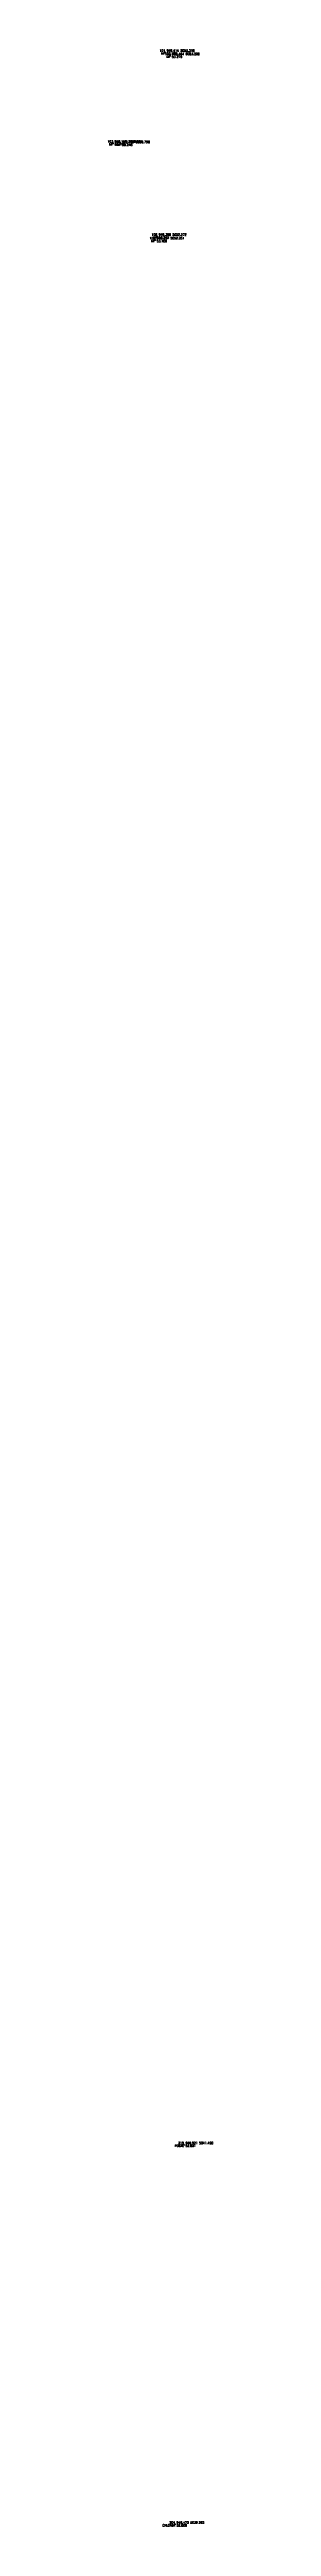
# Model space of a CAD drawing. Extents: x 886 to 1005, y 4909 to 5107.
# Drawn here: x 949.09 to 949.69, y 5039.25 to 5053.33 of the extents above; entities that cross this region are included whole.
import ezdxf
from ezdxf.enums import TextEntityAlignment as Align

# ---------------------------------------------------------------- set-up
doc = ezdxf.new("R2010")
doc.units = 0
doc.header["$MEASUREMENT"] = 0
doc.linetypes.add('1', pattern=[0])
doc.layers.get('0').update_dxf_attribs({"linetype": '1'})
for name, color, linetype in [('CO_ORDS', 4, 'Continuous'), ('CODE', 5, 'Continuous'), ('HEIGHT', 1, 'Continuous'), ('POINT', 7, 'Continuous'), ('PT_ID', 3, 'Continuous')]:
    doc.layers.add(name, color=color, linetype=linetype)
doc.styles.add('STD', font='romans.shx')

# ---------------------------------------------------------------- blocks, each defined once
blk = doc.blocks.new('CROSS')
at = {"color": 0}
for p, q in [((-50, 0), (50, 0)), ((0, -50), (0, 50))]:
    blk.add_line(p, q, dxfattribs=at)

msp = doc.modelspace()

# ---------------------------------------------------------------- block references
at = {"layer": 'POINT', "color": 2, "xscale": 0.0001, "yscale": 0.0001, "zscale": 0.0001}
for p in [(949.4138, 5053.3176, 53.129), (949.4436, 5053.2986, 53.276), (949.1167, 5052.8012, 53.1158), (949.1592, 5052.7984, 53.2461), (949.3568, 5052.2513, 53.1085), (949.3683, 5052.2717, 53.2427), (949.5209, 5041.4203, 52.8009), (949.47, 5039.2624, 52.8079)]:
    msp.add_blockref('CROSS', p, dxfattribs=at)

# ---------------------------------------------------------------- texts
at = {"layer": 'CO_ORDS', "style": 'STD'}
for s, p in [(' 949.414 5053.318', (949.4138, 5053.3176, 53.129)), (' 949.444 5053.299', (949.4436, 5053.2986, 53.276)), (' 949.117 5052.801', (949.1167, 5052.8012, 53.1158)), (' 949.159 5052.798', (949.1592, 5052.7984, 53.2461)), (' 949.357 5052.251', (949.3568, 5052.2513, 53.1085)), (' 949.368 5052.272', (949.3683, 5052.2717, 53.2427)), (' 949.521 5041.420', (949.5209, 5041.4203, 52.8009)), (' 949.470 5039.262', (949.47, 5039.2624, 52.8079))]:
    msp.add_text(s, height=0.0125, dxfattribs=at).set_placement(p, align=Align.BOTTOM_LEFT)
at = {"layer": 'CODE', "style": 'STD'}
for s, p in [(' MF', (949.4138, 5053.3176, 53.129)), (' MF', (949.4436, 5053.2986, 53.276)), (' MF', (949.1167, 5052.8012, 53.1158)), (' MF', (949.1592, 5052.7984, 53.2461)), (' MF', (949.3568, 5052.2513, 53.1085)), (' MF', (949.3683, 5052.2717, 53.2427)), (' POSTE', (949.5209, 5041.4203, 52.8009)), (' CALCADA', (949.47, 5039.2624, 52.8079))]:
    msp.add_text(s, height=0.0125, dxfattribs=at).set_placement(p, align=Align.TOP_RIGHT)
at = {"layer": 'HEIGHT', "style": 'STD'}
for s, p in [(' 53.129', (949.4138, 5053.3176, 53.129)), (' 53.276', (949.4436, 5053.2986, 53.276)), (' 53.116', (949.1167, 5052.8012, 53.1158)), (' 53.246', (949.1592, 5052.7984, 53.2461)), (' 53.109', (949.3568, 5052.2513, 53.1085)), (' 53.243', (949.3683, 5052.2717, 53.2427)), (' 52.801', (949.5209, 5041.4203, 52.8009)), (' 52.808', (949.47, 5039.2624, 52.8079))]:
    msp.add_text(s, height=0.0125, dxfattribs=at).set_placement(p, align=Align.TOP_LEFT)
at = {"layer": 'PT_ID', "style": 'STD'}
for s, p in [(' 101', (949.4138, 5053.3176, 53.129)), (' 102', (949.4436, 5053.2986, 53.276)), (' 103', (949.1167, 5052.8012, 53.1158)), (' 104', (949.1592, 5052.7984, 53.2461)), (' 105', (949.3568, 5052.2513, 53.1085)), (' 106', (949.3683, 5052.2717, 53.2427)), (' 219', (949.5209, 5041.4203, 52.8009)), (' 204', (949.47, 5039.2624, 52.8079))]:
    msp.add_text(s, height=0.0125, dxfattribs=at).set_placement(p, align=Align.BOTTOM_RIGHT)

doc.saveas('drawing.dxf')
